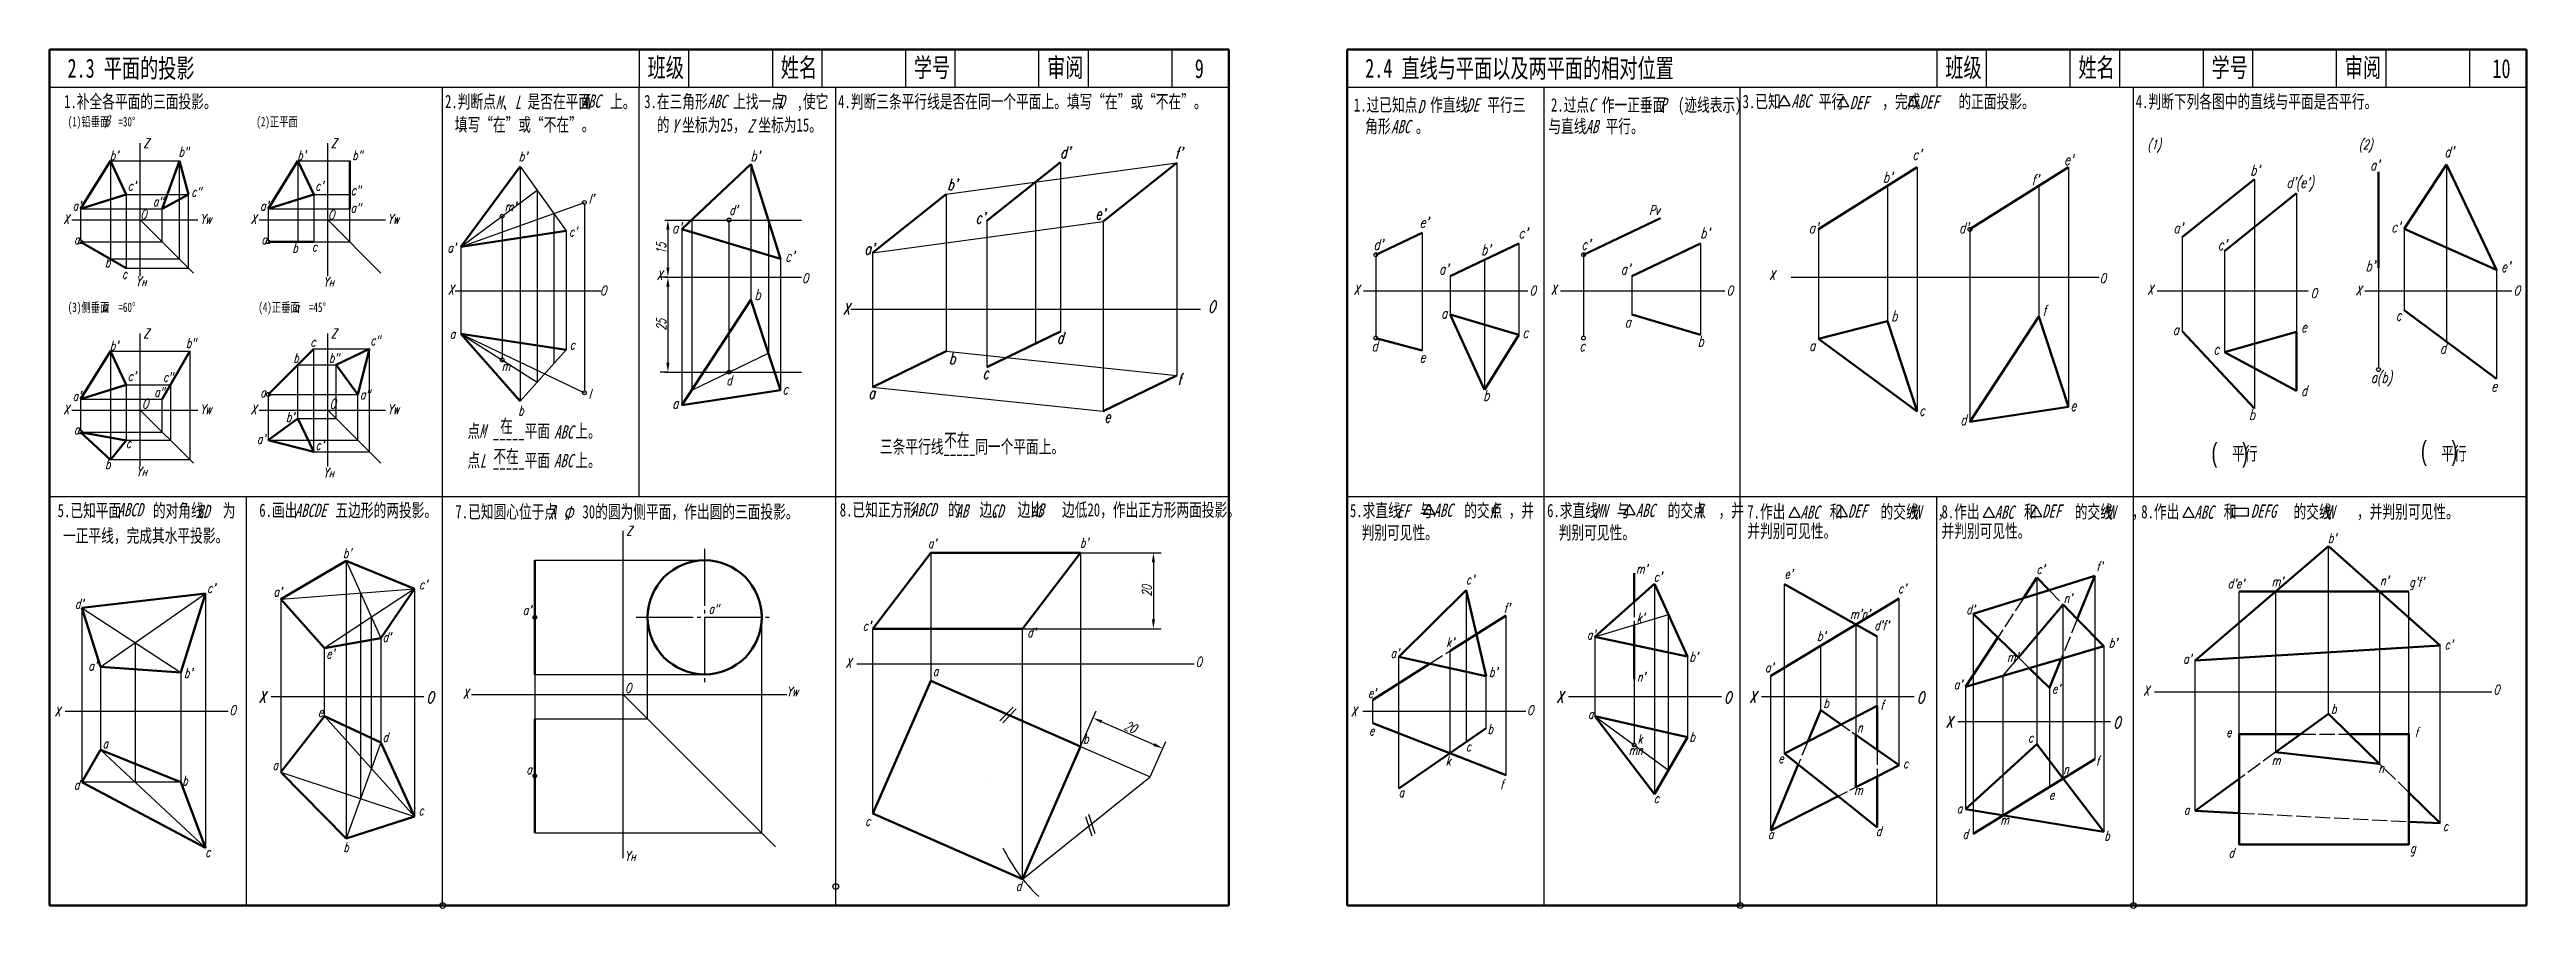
# Model space of a CAD drawing. Header units: millimetres. Extents: x -1022 to 1047, y 2161 to 2730.
# Drawn here: x 40 to 691, y 2504 to 2730 of the extents above; entities that cross this region are included whole.
import ezdxf

# ---------------------------------------------------------------- set-up
doc = ezdxf.new("R2010")
doc.units = ezdxf.units.MM
doc.header["$PDMODE"] = 33
doc.header["$PDSIZE"] = 1.5
doc.linetypes.add('myCENTER', pattern=[18, 15, -1, 1, -1])
doc.linetypes.add('myHIDDEN', pattern=[5, 4, -1])
doc.layers.get('Defpoints').update_dxf_attribs({"lineweight": 20})
for name, color, linetype, lineweight in [('标注', 7, 'Continuous', 25), ('标题文字', 7, 'Continuous', 25), ('答案中心线', 1, 'myCENTER', 25), ('答案作图线1', 5, 'Continuous', 25), ('答案作图线2', 6, 'Continuous', 25), ('答案尺寸', 1, 'Continuous', 25), ('答案文字', 1, 'Continuous', 25), ('答案标注', 1, 'Continuous', 25), ('答案粗实线', 1, 'Continuous', 50), ('答案细实线', 1, 'Continuous', 25), ('答案虚线', 1, 'myHIDDEN', 25), ('粗实线', 7, 'Continuous', 50), ('细实线', 7, 'Continuous', 25)]:
    doc.layers.add(name, color=color, linetype=linetype, lineweight=lineweight)
doc.styles.add('style1', font='txt.shx', dxfattribs={"width": 0.7, "oblique": 15})
doc.styles.add('SZ', font='txt.shx', dxfattribs={"width": 0.7, "oblique": 15})
doc.styles.add('图中汉字1-5号', font='', dxfattribs={"width": 0.7, "height": 5})
doc.styles.add('字母标注-2.5号', font='txt.shx', dxfattribs={"width": 0.7, "oblique": 15, "height": 2.5})
doc.styles.add('尺寸文字1-2.5号', font='txt.shx', dxfattribs={"width": 0.7, "oblique": 15, "height": 2.5})
doc.styles.add('标题字母', font='SIMFANG.TTF', dxfattribs={"width": 0.7, "oblique": 15, "height": 3.5})
doc.styles.add('标题汉字1-5号', font='SimSun.ttf', dxfattribs={"width": 0.7, "height": 5})
doc.styles.add('标题汉字2-3.5号', font='SimSun.ttf', dxfattribs={"width": 0.7, "height": 3.5})
doc.styles.get('图中汉字1-5号').set_extended_font_data('FZFangSong-Z02')
doc.dimstyles.new('尺寸25', dxfattribs={"dimtxt": 2.5, "dimasz": 2.5, "dimexe": 2, "dimexo": 0, "dimgap": 0.5, "dimtad": 1, "dimdec": 0, "dimdsep": 46, "dimtxsty": '尺寸文字1-2.5号', "dimcen": 0, "dimadec": 0, "dimazin": 0, "dimtfac": 1, "dimtdec": 0, "dimtmove": 0, "dimatfit": 3, "dimfxl": 0, "dimarcsym": 0})

msp = doc.modelspace()

# ---------------------------------------------------------------- texts
at = {"layer": '标注', "oblique": 15, "width": 0.7}
for s, height, style, p in [("b'", 2.5, '字母标注-2.5号', (55.56, 2700.6)), ('Z', 2.5, '字母标注-2.5号', (64.4, 2703.79)), ("b'", 2.5, '字母标注-2.5号', (104.86, 2700.6)), ('Z', 2.5, '字母标注-2.5号', (113.7, 2703.79)), ("b'", 2.5, '字母标注-2.5号', (163.08, 2700.3)), ("b'", 2.8, 'SZ', (223.98, 2700.3)), ("d'", 3, '字母标注-2.5号', (305.37, 2701.14)), ("f'", 3, '字母标注-2.5号', (335.53, 2700.97)), ("c'", 2.8, 'SZ', (529.42, 2700.69)), ('(1)', 2.5, '字母标注-2.5号', (591.2, 2703.45)), ('(2)', 2.5, '字母标注-2.5号', (646.79, 2703.45)), ("d'", 2.8, 'SZ', (669.26, 2701.41)), ("b'", 3, '字母标注-2.5号', (275.71, 2692.72)), ("b'", 2.8, 'SZ', (521.7, 2694.7)), ("b'", 2.8, 'SZ', (618.24, 2696.56)), ("d'(e')", 2.8, 'SZ', (627.77, 2693.3)), ("a'", 2.8, 'SZ', (649.72, 2697.92)), ("a'", 2.5, '字母标注-2.5号', (45.77, 2687.37)), ("c'", 2.5, '字母标注-2.5号', (60.28, 2692.59)), ("a'", 2.5, '字母标注-2.5号', (95.07, 2687.37)), ("c'", 2.5, '字母标注-2.5号', (109.57, 2692.59)), ("m'", 2.5, '字母标注-2.5号', (159.36, 2687.15)), ("l'", 2.5, '字母标注-2.5号', (181.45, 2689.19)), ('X', 2.5, '字母标注-2.5号', (43.34, 2683.83)), ('O', 2.5, '字母标注-2.5号', (63.58, 2685.1)), ('Yw', 2.5, '字母标注-2.5号', (79.31, 2683.88)), ('X', 2.5, '字母标注-2.5号', (92.63, 2683.83)), ('O', 2.5, '字母标注-2.5号', (112.96, 2685.02)), ('Yw', 2.5, '字母标注-2.5号', (128.61, 2683.88)), ("c'", 2.5, '字母标注-2.5号', (176.27, 2680.56)), ("a'", 2.8, 'SZ', (203.4, 2681.38)), ("d'", 2.5, '字母标注-2.5号', (218.41, 2686.22)), ("c'", 3, '字母标注-2.5号', (283.13, 2683.96)), ("e'", 3, '字母标注-2.5号', (314.63, 2684.97)), ("e'", 2.8, 'SZ', (399.87, 2682.86)), ("c'", 2.8, 'SZ', (425.89, 2680.05)), ('Pv', 2.5, '字母标注-2.5号', (460.19, 2686.2)), ("b'", 2.8, 'SZ', (473.66, 2680.05)), ("a'", 2.8, 'SZ', (502.21, 2681.38)), ("d'", 2.8, 'SZ', (541.72, 2681.38)), ("a'", 2.8, 'SZ', (598.05, 2681.38)), ("c'", 2.8, 'SZ', (655.3, 2681.64)), ('a', 2.5, '字母标注-2.5号', (46.13, 2678.55)), ('a', 2.5, '字母标注-2.5号', (95.43, 2678.55)), ("a'", 2.5, '字母标注-2.5号', (144.32, 2676.36)), ("c'", 2.8, 'SZ', (233.14, 2673.93)), ("a'", 3, '字母标注-2.5号', (253.89, 2675.81)), ("d'", 2.8, 'SZ', (387.78, 2677.06)), ("b'", 2.8, 'SZ', (416.05, 2675.66)), ("c'", 2.8, 'SZ', (442.4, 2677.06)), ("c'", 2.8, 'SZ', (609.68, 2676.96)), ('Y', 2.5, '字母标注-2.5号', (62.38, 2667.51)), ('Y', 2.5, '字母标注-2.5号', (111.68, 2667.37)), ('X', 2.5, '字母标注-2.5号', (199.33, 2669.12)), ('O', 2.5, '字母标注-2.5号', (237.52, 2668.31)), ("a'", 2.8, 'SZ', (404.99, 2670.56)), ("a'", 2.8, 'SZ', (452.76, 2670.56)), ('X', 2.5, '字母标注-2.5号', (491.79, 2669.12)), ('O', 2.5, '字母标注-2.5号', (578.64, 2668.31)), ("b'", 2.8, 'SZ', (648.55, 2671.4)), ("e'", 2.8, 'SZ', (684.15, 2671.17)), ('H', 1.5, 'style1', (63.94, 2667.59)), ('H', 1.5, 'style1', (113.23, 2667.45)), ('X', 2.5, '字母标注-2.5号', (144.46, 2665.3)), ('O', 2.5, '字母标注-2.5号', (184.47, 2665.1)), ('b', 2.8, 'SZ', (225.05, 2663.87)), ('O', 3, '字母标注-2.5号', (344.26, 2660.58)), ('X', 2.5, '字母标注-2.5号', (382.57, 2665.3)), ('O', 2.5, '字母标注-2.5号', (428.8, 2665.1)), ('X', 2.5, '字母标注-2.5号', (434.39, 2665.3)), ('O', 2.5, '字母标注-2.5号', (480.61, 2665.1)), ('X', 2.5, '字母标注-2.5号', (591.2, 2665.3)), ('O', 2.5, '字母标注-2.5号', (634.16, 2664.4)), ('X', 2.5, '字母标注-2.5号', (645.93, 2665.07)), ('O', 2.5, '字母标注-2.5号', (687.5, 2665.1)), ('X', 3, '字母标注-2.5号', (248.23, 2660.02)), ('a', 2.8, 'SZ', (405.51, 2658.97)), ('a', 2.8, 'SZ', (453.81, 2656.69)), ('b', 2.8, 'SZ', (523.85, 2658.25)), ('f', 2.8, 'SZ', (563.63, 2659.71)), ('e', 2.8, 'SZ', (631.57, 2655.35)), ('c', 2.8, 'SZ', (656.46, 2658.38)), ("b'", 2.5, '字母标注-2.5号', (55.56, 2650.59)), ('Z', 2.5, '字母标注-2.5号', (64.4, 2653.78)), ('Z', 2.5, '字母标注-2.5号', (113.7, 2653.78)), ('a', 2.5, '字母标注-2.5号', (144.95, 2653.7)), ('c', 2.5, '字母标注-2.5号', (176.49, 2650.86)), ('d', 3, '字母标注-2.5号', (304.52, 2652.42)), ('d', 2.8, 'SZ', (387.25, 2650.37)), ('c', 2.8, 'SZ', (426.94, 2653.88)), ('c', 2.8, 'SZ', (441.87, 2650.37)), ('b', 2.8, 'SZ', (472.96, 2651.6)), ('a', 2.8, 'SZ', (502.24, 2650.47)), ('a', 2.8, 'SZ', (597.84, 2654.65)), ('c', 2.8, 'SZ', (608.54, 2649.54)), ('d', 2.8, 'SZ', (668.09, 2649.77)), ("c'", 2.5, '字母标注-2.5号', (60.28, 2642.57)), ('m', 2.5, '字母标注-2.5号', (158.56, 2645.21)), ('d', 2.5, '字母标注-2.5号', (217.66, 2641.46)), ('b', 3, '字母标注-2.5号', (276.13, 2646.95)), ('c', 3, '字母标注-2.5号', (284.98, 2643.15)), ('f', 3, '字母标注-2.5号', (336.2, 2641.41)), ('e', 2.8, 'SZ', (399.87, 2647.42)), ('a(b)', 2.8, 'SZ', (649.95, 2642.09)), ("a'", 2.5, '字母标注-2.5号', (45.77, 2637.36)), ('O', 2.5, '字母标注-2.5号', (64.06, 2635.32)), ('a', 2.5, '字母标注-2.5号', (95.12, 2638.29)), ('O', 2.5, '字母标注-2.5号', (113.36, 2635.32)), ('l', 2.5, '字母标注-2.5号', (181.45, 2637.93)), ('a', 2.8, 'SZ', (203.43, 2635.29)), ('c', 2.8, 'SZ', (232.36, 2639.01)), ('a', 3, '字母标注-2.5号', (254.97, 2637.87)), ('b', 2.8, 'SZ', (416.58, 2637.37)), ('d', 2.8, 'SZ', (631.57, 2638.61)), ('e', 2.8, 'SZ', (681.59, 2639.77)), ('X', 2.5, '字母标注-2.5号', (43.34, 2633.82)), ('Yw', 2.5, '字母标注-2.5号', (79.31, 2633.87)), ('X', 2.5, '字母标注-2.5号', (92.63, 2633.82)), ("b'", 2.5, '字母标注-2.5号', (101.85, 2631.81)), ('Yw', 2.5, '字母标注-2.5号', (128.61, 2633.87)), ('b', 2.5, '字母标注-2.5号', (162.95, 2633.52)), ('e', 3, '字母标注-2.5号', (316.99, 2631.64)), ('c', 2.8, 'SZ', (531.16, 2633.4)), ('d', 2.8, 'SZ', (542.01, 2630.93)), ('e', 2.8, 'SZ', (570.94, 2634.64)), ('b', 2.8, 'SZ', (617.85, 2632.33)), ('a', 2.5, '字母标注-2.5号', (46.13, 2628.54)), ("a'", 2.5, '字母标注-2.5号', (94.24, 2626.05)), ("c'", 2.5, '字母标注-2.5号', (109.68, 2624.42)), ('Y', 2.5, '字母标注-2.5号', (62.52, 2617.5)), ('H', 1.5, 'style1', (64.07, 2617.58)), ('Y', 2.5, '字母标注-2.5号', (111.68, 2617.22)), ('H', 1.5, 'style1', (113.23, 2617.3)), ("b'", 2.5, 'SZ', (116.86, 2596.06)), ('Z', 2.5, '字母标注-2.5号', (191.36, 2601.93)), ("a'", 2.5, '字母标注-2.5号', (270.61, 2598.62)), ("b'", 2.5, '字母标注-2.5号', (310.6, 2598.8)), ("b'", 2.5, 'SZ', (638.64, 2600)), ("c'", 2.5, 'SZ', (412.07, 2589.11)), ("m'", 2.5, 'SZ', (456.75, 2591.93)), ("c'", 2.5, 'SZ', (461.44, 2589.88)), ("e'", 2.5, 'SZ', (495.8, 2590.6)), ("c'", 2.5, 'SZ', (562.03, 2591.83)), ("f'", 2.5, 'SZ', (577.75, 2592.59)), ("d'", 2.5, 'SZ', (46.43, 2582.75)), ("c'", 2.5, 'SZ', (81.15, 2586.86)), ("a'", 2.5, 'SZ', (98.6, 2585.93)), ("c'", 2.5, 'SZ', (136.88, 2587.84)), ("c'", 2.5, 'SZ', (525.65, 2586.8)), ("d'e'", 2.5, 'SZ', (612.31, 2588.06)), ("g'f'", 2.5, 'SZ', (660.04, 2588.48)), ("a'", 2.5, '字母标注-2.5号', (164.14, 2581.08)), ('a"', 2.5, '字母标注-2.5号', (212.98, 2581.42)), ("f'", 2.5, 'SZ', (421.96, 2581.62)), ("d'f'", 2.5, 'SZ', (519.38, 2577.08)), ("d'", 2.5, 'SZ', (543.61, 2581.25)), ("d'", 2.5, 'SZ', (127.28, 2573.97)), ("a'", 2.5, 'SZ', (392.27, 2569.77)), ("a'", 2.5, 'SZ', (443.87, 2574.64)), ("b'", 2.5, 'SZ', (504.38, 2574.27)), ("b'", 2.5, 'SZ', (581.05, 2572.47)), ("c'", 2.5, 'SZ', (669.3, 2572.02)), ("a'", 2.5, 'SZ', (49.94, 2566.49)), ("b'", 2.5, 'SZ', (75.07, 2564.57)), ('X', 2.5, '字母标注-2.5号', (249.03, 2567.21)), ('a', 2.5, '字母标注-2.5号', (271.96, 2565.02)), ('O', 2.5, '字母标注-2.5号', (341, 2567.51)), ("b'", 2.5, 'SZ', (418.13, 2564.83)), ("n'", 2.5, 'SZ', (456.99, 2563.52)), ("b'", 2.5, 'SZ', (470.83, 2568.82)), ("a'", 2.5, 'SZ', (490.69, 2566.03)), ("a'", 2.5, 'SZ', (600.58, 2568.31)), ('X', 3, '字母标注-2.5号', (94.69, 2557.99)), ('O', 3, '字母标注-2.5号', (138.76, 2557.87)), ('X', 2.5, '字母标注-2.5号', (148.38, 2559.1)), ('O', 2.5, '字母标注-2.5号', (191.02, 2560.6)), ('Yw', 2.5, '字母标注-2.5号', (233.52, 2559.7)), ("e'", 2.5, 'SZ', (386.28, 2559.28)), ('X', 3, '字母标注-2.5号', (435.8, 2557.99)), ('O', 3, '字母标注-2.5号', (479.88, 2557.87)), ('X', 3, '字母标注-2.5号', (486.51, 2557.99)), ('b', 2.5, 'SZ', (506.03, 2556.63)), ('O', 3, '字母标注-2.5号', (530.58, 2557.87)), ("a'", 2.5, 'SZ', (540.3, 2561.55)), ("e'", 2.5, 'SZ', (566.13, 2560.42)), ('X', 2.5, '字母标注-2.5号', (590.14, 2559.88)), ('O', 2.5, '字母标注-2.5号', (682.11, 2560.18)), ('X', 2.5, '字母标注-2.5号', (41.03, 2554.43)), ('O', 2.5, '字母标注-2.5号', (87.04, 2554.79)), ('e', 2.5, 'SZ', (110.29, 2554.27)), ('X', 2.5, '字母标注-2.5号', (381.84, 2554.43)), ('O', 2.5, '字母标注-2.5号', (428.15, 2554.79)), ('a', 2.5, 'SZ', (444.11, 2553.79)), ('f', 2.5, 'SZ', (521.03, 2556.14)), ('X', 3, '字母标注-2.5号', (538.14, 2551.43)), ('O', 3, '字母标注-2.5号', (582.21, 2551.31)), ('b', 2.5, 'SZ', (639.47, 2555.14)), ('a', 2.5, 'SZ', (53.69, 2546)), ('d', 2.5, 'SZ', (127.29, 2547.69)), ('b', 2.5, '字母标注-2.5号', (311.44, 2547.26)), ('e', 2.5, 'SZ', (386.58, 2549.39)), ('c', 2.5, 'SZ', (412.06, 2545.22)), ('b', 2.5, 'SZ', (417.76, 2549.84)), ('mn', 2.5, 'SZ', (454.82, 2544.26)), ('b', 2.5, 'SZ', (470.83, 2547.77)), ('c', 2.5, 'SZ', (559.77, 2547.57)), ('e', 2.5, 'SZ', (611.9, 2548.97)), ('f', 2.5, 'SZ', (661.48, 2548.97)), ('a', 2.5, 'SZ', (98.36, 2540.34)), ('a', 2.5, '字母标注-2.5号', (165.07, 2539.22)), ('e', 2.5, 'SZ', (494.15, 2542.13)), ('c', 2.5, 'SZ', (526.97, 2540.81)), ('f', 2.5, 'SZ', (577.66, 2541.49)), ('b', 2.5, 'SZ', (74.6, 2536.27)), ('a', 2.5, 'SZ', (394.37, 2533.2)), ('f', 2.5, 'SZ', (421.06, 2535.3)), ('c', 2.5, 'SZ', (461.44, 2531.63)), ('e', 2.5, 'SZ', (565.34, 2532.51)), ('c', 2.5, 'SZ', (136.73, 2528.4)), ('a', 2.5, 'SZ', (541.09, 2528.93)), ('a', 2.5, 'SZ', (600.79, 2528.6)), ('a', 2.5, 'SZ', (491.47, 2522.19)), ('d', 2.5, 'SZ', (519.85, 2522.97)), ('d', 2.5, 'SZ', (542.61, 2522.24)), ('b', 2.5, 'SZ', (579.88, 2521.81)), ('g', 2.5, 'SZ', (660.25, 2518.52)), ('c', 2.5, 'SZ', (668.89, 2524.28)), ('Y', 2.5, '字母标注-2.5号', (190.95, 2516.45)), ('H', 1.5, 'style1', (192.51, 2516.53)), ('d', 2.5, 'SZ', (612.52, 2517.28))]:
    msp.add_text(s, height=height, dxfattribs=dict(at, style=style)).set_placement(p)
at = {"layer": '标题文字', "width": 0.7}
for s, height, style, p in [('班级', 5, '标题汉字1-5号', (196.95, 2722.43)), ('姓名', 5, '标题汉字1-5号', (231.95, 2722.43)), ('学号', 5, '标题汉字1-5号', (266.95, 2722.43)), ('审阅', 5, '标题汉字1-5号', (301.95, 2722.43)), ('班级', 5, '标题汉字1-5号', (538.06, 2722.43)), ('姓名', 5, '标题汉字1-5号', (573.06, 2722.43)), ('学号', 5, '标题汉字1-5号', (608.06, 2722.43)), ('审阅', 5, '标题汉字1-5号', (643.06, 2722.43)), ('2.3 平面的投影', 5, '标题汉字1-5号', (44.46, 2722.26)), ('9', 5, '标题汉字1-5号', (340.78, 2722.16)), ('2.4 直线与平面以及两平面的相对位置', 5, '标题汉字1-5号', (385.57, 2722.26)), ('10', 5, '标题汉字1-5号', (681.89, 2722.16)), ('1.补全各平面的三面投影。', 3.5, '标题汉字2-3.5号', (43.56, 2714.26)), ('2.判断点     是否在平面   上。', 3.5, '标题汉字2-3.5号', (143.68, 2714.26)), ('3.在三角形    上找一点  ,使它', 3.5, '标题汉字2-3.5号', (196.05, 2714.26)), ('4.判断三条平行线是否在同一个平面上。填写“在”或“不在”。', 3.5, '标题汉字2-3.5号', (247.02, 2714.26)), ('1.过已知点  作直线   平行三', 3.5, '标题汉字2-3.5号', (382.6, 2713.37)), ('2.过点  作一正垂面  (迹线表示)', 3.5, '标题汉字2-3.5号', (434.41, 2713.37)), ('3.已知      平行      ，完成      的正面投影。', 3.5, '标题汉字2-3.5号', (484.79, 2714.26)), ('4.判断下列各图中的直线与平面是否平行。', 3.5, '标题汉字2-3.5号', (588.13, 2714.26)), ('(1)铅垂面  =30°', 2.5, '标题汉字2-3.5号', (44.52, 2709.46)), ('(2)正平面', 2.5, '标题汉字2-3.5号', (94.08, 2709.46)), ('填写“在”或“不在”。', 3.5, '标题汉字2-3.5号', (146.26, 2708.2)), ('的  坐标为25，  坐标为15。', 3.5, '标题汉字2-3.5号', (199.35, 2708.11)), ('角形    。', 3.5, '标题汉字2-3.5号', (385.56, 2707.74)), ('与直线   平行。', 3.5, '标题汉字2-3.5号', (433.73, 2707.74)), ('(3)侧垂面  =60°', 2.5, '标题汉字2-3.5号', (44.52, 2660.67)), ('(4)正垂面  =45°', 2.5, '标题汉字2-3.5号', (94.6, 2660.67)), ('点  _____平面    上。', 3.5, '标题汉字2-3.5号', (149.59, 2627.66)), ('三条平行线_____同一个平面上。', 3.5, '标题汉字2-3.5号', (258.02, 2623.54)), ('点  _____平面    上。', 3.5, '标题汉字2-3.5号', (149.59, 2619.93)), ('8.已知正方形     的   边，  边比   边低20，作出正方形两面投影。', 3.5, '标题汉字2-3.5号', (247.46, 2606.94)), ('5.已知平面     的对角线   为', 3.5, '标题汉字2-3.5号', (41.86, 2606.76)), ('6.画出      五边形的两投影。', 3.5, '标题汉字2-3.5号', (94.86, 2606.83)), ('7.已知圆心位于点 ， 30的圆为侧平面，作出圆的三面投影。', 3.5, '标题汉字2-3.5号', (146.42, 2606.44)), ('5.求直线   与     的交点 ，并', 3.5, '标题汉字2-3.5号', (381.57, 2606.76)), ('判别可见性。', 3.5, '标题汉字2-3.5号', (384.63, 2600.97)), ('6.求直线   与      的交点  ，并', 3.5, '标题汉字2-3.5号', (433.39, 2606.76)), ('判别可见性。', 3.5, '标题汉字2-3.5号', (436.45, 2600.97)), ('并判别可见性。', 3.5, '标题汉字2-3.5号', (486.01, 2601.37)), ('7.作出       和      的交线   ，', 3.5, '标题汉字2-3.5号', (486.01, 2606.44)), ('8.作出       和      的交线   ，', 3.5, '标题汉字2-3.5号', (537.07, 2606.44)), ('并判别可见性。', 3.5, '标题汉字2-3.5号', (537.07, 2601.37)), ('8.作出       和         的交线    ，并判别可见性。', 3.5, '标题汉字2-3.5号', (589.57, 2606.44)), ('一正平线，完成其水平投影。', 3.5, '标题汉字2-3.5号', (43.28, 2600.13))]:
    msp.add_text(s, height=height, dxfattribs=dict(at, style=style)).set_placement(p)
at = {"layer": '答案文字', "style": '标题汉字2-3.5号', "width": 0.7}
for s, p in [('在', (158.16, 2628.97)), ('不在', (156.39, 2620.97)), ('不在', (274.9, 2625.26)), ('平行', (613.45, 2621.75)), ('平行', (668.43, 2621.75))]:
    msp.add_text(s, height=3.5, dxfattribs=at).set_placement(p)
at = {"layer": '答案标注', "oblique": 15, "width": 0.7}
for s, height, style, p in [('b"', 2.5, '字母标注-2.5号', (73.64, 2701.56)), ('b"', 2.5, '字母标注-2.5号', (119.3, 2700.64)), ("e'", 2.8, 'SZ', (569.31, 2699.31)), ("f'", 2.8, 'SZ', (560.78, 2694.05)), ('a"', 2.5, '字母标注-2.5号', (66.92, 2688.46)), ('c"', 2.5, '字母标注-2.5号', (76.99, 2691.01)), ('a"', 2.5, '字母标注-2.5号', (118.88, 2686.81)), ('c"', 2.5, '字母标注-2.5号', (118.92, 2691.43)), ('b', 2.5, '字母标注-2.5号', (103.56, 2676.31)), ('c', 2.5, '字母标注-2.5号', (108.68, 2676.6)), ('b', 2.5, '字母标注-2.5号', (54.29, 2672.48)), ('c', 2.5, '字母标注-2.5号', (58.76, 2669.44)), ('b"', 2.5, '字母标注-2.5号', (75.57, 2651.3)), ('c', 2.5, '字母标注-2.5号', (108.3, 2651.59)), ('c"', 2.5, '字母标注-2.5号', (124.04, 2651.97)), ('c"', 2.5, '字母标注-2.5号', (69.55, 2642.35)), ('b', 2.5, '字母标注-2.5号', (103.82, 2647.37)), ('b"', 2.5, '字母标注-2.5号', (113.16, 2647.37)), ('a"', 2.5, '字母标注-2.5号', (67.25, 2638.38)), ('a"', 2.5, '字母标注-2.5号', (121.35, 2637.78)), ('c', 2.5, '字母标注-2.5号', (59.82, 2624.96)), ('b', 2.5, '字母标注-2.5号', (54.32, 2619.46)), ("n'", 2.5, 'SZ', (569.21, 2584.26)), ("m'", 2.5, 'SZ', (623.87, 2588.64)), ("n'", 2.5, 'SZ', (652.37, 2588.86)), ("c'", 2.5, '字母标注-2.5号', (253.5, 2576.93)), ("k'", 2.5, 'SZ', (456.95, 2579.09)), ("m'n'", 2.5, 'SZ', (513.05, 2580.07)), ("e'", 2.5, 'SZ', (112.47, 2569.62)), ("d'", 2.5, '字母标注-2.5号', (296.75, 2575.19)), ("k'", 2.5, 'SZ', (406.89, 2572.65)), ("m'", 2.5, 'SZ', (554.25, 2568.73)), ('k', 2.5, 'SZ', (457.18, 2547.24)), ('n', 2.5, 'SZ', (514.9, 2550.22)), ('k', 2.5, 'SZ', (406.77, 2541.49)), ('n', 2.5, 'SZ', (569.1, 2539.3)), ('m', 2.5, 'SZ', (623.87, 2541.63)), ('n', 2.5, 'SZ', (651.93, 2539.52)), ('d', 2.5, 'SZ', (46.13, 2535.17)), ('m', 2.5, 'SZ', (514.09, 2533.78)), ('c', 2.5, '字母标注-2.5号', (254.13, 2525.64)), ('m', 2.5, 'SZ', (552.53, 2525.96)), ('b', 2.5, 'SZ', (116.96, 2518.77)), ('c', 2.5, 'SZ', (80.66, 2517.49)), ('d', 2.5, '字母标注-2.5号', (293.74, 2508.54))]:
    msp.add_text(s, height=height, dxfattribs=dict(at, style=style)).set_placement(p)
at = {"layer": '粗实线', "style": '图中汉字1-5号', "width": 0.7}
for p in [(608.04, 2621.25), (663.09, 2621.75)]:
    msp.add_text('(     )', height=5, dxfattribs=at).set_placement(p)
at = {"layer": '细实线', "style": '标题字母', "oblique": 15, "width": 0.7}
for s, height, p in [('M、L', 3.5, (156.99, 2714)), ('ABC', 3.5, (179.57, 2714.35)), ('ABC', 3.5, (212.67, 2714.29)), ('D', 3.5, (231.32, 2714.25)), ('D', 3.5, (399.34, 2712.92)), ('DE', 3.5, (412.15, 2713.34)), ('C', 3.5, (444.29, 2713.34)), ('P', 3.5, (463.06, 2713.48)), ('ABC', 3.5, (497.61, 2714.38)), ('DEF', 3.5, (512.94, 2713.99)), ('DEF', 3.5, (531.36, 2714.16)), ('β', 2.5, (54.15, 2709.67)), ('Y', 3.5, (203.24, 2707.85)), ('Z', 3.5, (223.19, 2707.82)), ('ABC', 3.5, (392.38, 2707.67)), ('AB', 3.5, (443.48, 2707.67)), ('α', 2.5, (53.58, 2660.95)), ('α', 2.5, (103.87, 2660.71)), ('M', 3.5, (152.68, 2627.63)), ('ABC', 3.5, (172.36, 2627.38)), ('L', 3.5, (152.8, 2619.78)), ('ABC', 3.5, (172.32, 2619.86)), ('ABCD', 3.5, (57.6, 2606.96)), ('BD', 3.5, (78.43, 2606.51)), ('ABCDE', 3.5, (104.17, 2606.79)), ('A', 3.5, (171.18, 2606.4)), ('Φ', 3.5, (174.7, 2606.1)), ('ABCD', 3.5, (266.19, 2606.97)), ('AB', 3.5, (277.84, 2606.65)), ('CD', 3.5, (287.14, 2606.59)), ('AB', 3.5, (297.73, 2606.9)), ('EF', 3.5, (393.9, 2606.64)), ('ABC', 3.5, (403.51, 2606.83)), ('K', 3.5, (418.35, 2606.54)), ('MN', 3.5, (445.88, 2606.7)), ('ABC', 3.5, (456.68, 2606.78)), ('K', 3.5, (472.59, 2606.58)), ('ABC', 3.5, (499.96, 2606.32)), ('DEF', 3.5, (512.44, 2606.6)), ('MN', 3.5, (528.34, 2606.39)), ('ABC', 3.5, (551.02, 2606.32)), ('DEF', 3.5, (563.5, 2606.6)), ('MN', 3.5, (579.4, 2606.39)), ('ABC', 3.5, (603.51, 2606.32)), ('DEFG  ', 3.5, (618.36, 2606.6)), ('MN', 3.5, (636.97, 2606.39))]:
    msp.add_text(s, height=height, dxfattribs=at).set_placement(p)

# ---------------------------------------------------------------- blocks, each defined once
blk = doc.blocks.new('*D3')
at = {"layer": 'Defpoints', "color": 0}
for p in [(201.5, 2684.86), (201.5, 2669.86), (202.28, 2669.86)]:
    blk.add_point(p, dxfattribs=at)
at = {"layer": '答案尺寸', "color": 0, "lineweight": -2}
for p, q in [((201.5, 2684.86), (204.28, 2684.86)), ((202.28, 2682.36), (202.28, 2672.36)), ((201.5, 2669.86), (204.28, 2669.86))]:
    blk.add_line(p, q, dxfattribs=at)
at = {"layer": '答案尺寸', "color": 0}
for points in [[(201.86, 2682.36), (202.69, 2682.36), (202.28, 2684.86)], [(201.86, 2672.36), (202.69, 2672.36), (202.28, 2669.86)]]:
    blk.add_solid(points, dxfattribs=at)
at = {"layer": '答案尺寸', "color": 0, "insert": (200.53, 2677.36), "char_height": 2.5, "attachment_point": 5, "rotation": 90, "style": '尺寸文字1-2.5号'}
blk.add_mtext('15', dxfattribs=at)
blk = doc.blocks.new('*D4')
at = {"layer": 'Defpoints', "color": 0}
for p in [(202.28, 2669.86), (202.28, 2644.86), (202.28, 2644.86)]:
    blk.add_point(p, dxfattribs=at)
at = {"layer": '答案尺寸', "color": 0, "lineweight": -2}
for p, q in [((202.28, 2669.86), (200.28, 2669.86)), ((202.28, 2667.36), (202.28, 2647.36)), ((202.28, 2644.86), (200.28, 2644.86))]:
    blk.add_line(p, q, dxfattribs=at)
at = {"layer": '答案尺寸', "color": 0}
for points in [[(201.86, 2667.36), (202.69, 2667.36), (202.28, 2669.86)], [(201.86, 2647.36), (202.69, 2647.36), (202.28, 2644.86)]]:
    blk.add_solid(points, dxfattribs=at)
at = {"layer": '答案尺寸', "color": 0, "insert": (200.53, 2657.36), "char_height": 2.5, "attachment_point": 5, "rotation": 90, "style": '尺寸文字1-2.5号'}
blk.add_mtext('25', dxfattribs=at)
blk = doc.blocks.new('*D5')
at = {"layer": 'Defpoints', "color": 0}
for p in [(310.74, 2597.4), (295.52, 2577.4), (329.91, 2577.4)]:
    blk.add_point(p, dxfattribs=at)
at = {"layer": '答案尺寸', "color": 0, "lineweight": -2}
for p, q in [((310.74, 2597.4), (331.91, 2597.4)), ((329.91, 2594.9), (329.91, 2579.9)), ((295.52, 2577.4), (331.91, 2577.4))]:
    blk.add_line(p, q, dxfattribs=at)
at = {"layer": '答案尺寸', "color": 0}
for points in [[(329.49, 2594.9), (330.32, 2594.9), (329.91, 2597.4)], [(329.49, 2579.9), (330.32, 2579.9), (329.91, 2577.4)]]:
    blk.add_solid(points, dxfattribs=at)
at = {"layer": '答案尺寸', "color": 0, "insert": (328.16, 2587.4), "char_height": 2.5, "attachment_point": 5, "rotation": 90, "style": '尺寸文字1-2.5号'}
blk.add_mtext('20', dxfattribs=at)
blk = doc.blocks.new('*D6')
at = {"layer": 'Defpoints', "color": 0}
for p in [(310.74, 2546.51), (332.34, 2545.99), (329.07, 2538.5)]:
    blk.add_point(p, dxfattribs=at)
at = {"layer": '答案尺寸', "color": 0, "lineweight": -2}
for p, q in [((310.74, 2546.51), (314.82, 2555.83)), ((316.31, 2552.99), (330.05, 2546.99)), ((329.07, 2538.5), (333.14, 2547.82))]:
    blk.add_line(p, q, dxfattribs=at)
at = {"layer": '答案尺寸', "color": 0}
for points in [[(316.47, 2553.38), (316.14, 2552.61), (314.02, 2554)], [(330.22, 2547.37), (329.89, 2546.61), (332.34, 2545.99)]]:
    blk.add_solid(points, dxfattribs=at)
at = {"layer": '答案尺寸', "color": 0, "insert": (323.88, 2551.6), "char_height": 2.5, "attachment_point": 5, "rotation": 336.40278, "style": '尺寸文字1-2.5号'}
blk.add_mtext('20', dxfattribs=at)

# ---------------------------------------------------------------- dimensions: what is measured, and where the dimension line sits
at = {"layer": '答案尺寸'}
for base, p1, p2, picture, middle in [((202.28, 2669.86), (201.5, 2684.86), (201.5, 2669.86), '*D3', (200.53, 2677.36)), ((202.28, 2644.86), (202.28, 2669.86), (202.28, 2644.86), '*D4', (200.53, 2657.36)), ((329.91, 2577.4), (310.74, 2597.4), (295.52, 2577.4), '*D5', (328.16, 2587.4))]:
    dim = msp.add_linear_dim(base=base, p1=p1, p2=p2, angle=90, dimstyle='尺寸25', dxfattribs=at)
    dim.commit()
    dim.dimension.update_dxf_attribs({"geometry": picture, "text_midpoint": middle})
dim = msp.add_aligned_dim(p1=(310.74, 2546.51), p2=(329.07, 2538.5), distance=8.17, dimstyle='尺寸25', dxfattribs=at)
dim.commit()
dim.dimension.update_dxf_attribs({"geometry": '*D6', "text_midpoint": (323.88, 2551.6)})

# ---------------------------------------------------------------- linework, layer by layer
for p, q in [((143.06, 2504.66), (143.06, 2719.66)), ((246.39, 2504.66), (246.39, 2719.66)), ((484.17, 2504.66), (484.17, 2719.66)), ((587.51, 2504.66), (587.51, 2719.66)), ((39.73, 2612.16), (143.06, 2612.16)), ((143.06, 2612.16), (349.73, 2612.16)), ((380.84, 2612.16), (484.17, 2612.16))]:
    msp.add_line(p, q)
for p in [(246.39, 2509.66), (143.06, 2504.66), (484.17, 2504.66), (587.51, 2504.66)]:
    msp.add_point(p)
at = {"layer": '答案中心线'}
for p, q in [((211.94, 2598.43), (211.94, 2562.43)), ((193.94, 2580.43), (229.94, 2580.43))]:
    msp.add_line(p, q, dxfattribs=at)
at = {"layer": '答案作图线1'}
for p, q in [((147.82, 2677.84), (180.32, 2689.45)), ((172.27, 2686.58), (172.27, 2647.12)), ((201.5, 2684.86), (237.42, 2684.86)), ((208.56, 2684.86), (208.56, 2640.12)), ((228.69, 2684.86), (228.69, 2649.86)), ((147.82, 2654.97), (180.32, 2639.44)), ((208.56, 2640.12), (228.69, 2649.86)), ((293, 2556.86), (289.51, 2553.22)), ((293.79, 2556.38), (290.3, 2552.74)), ((312.01, 2528.05), (313.75, 2522.98)), ((312.8, 2528.68), (314.54, 2523.62))]:
    msp.add_line(p, q, dxfattribs=at)
at = {"layer": '答案作图线2'}
for p, q in [((218.35, 2644.86), (218.35, 2684.86)), ((201.5, 2644.86), (237.42, 2644.86))]:
    msp.add_line(p, q, dxfattribs=at)
at = {"layer": '答案标注'}
msp.add_line((59.87, 2672.22), (59.87, 2672.22), dxfattribs=at)
for centre in [(218.35, 2684.86), (218.35, 2644.86)]:
    msp.add_circle(centre, 0.5, dxfattribs=at)
at = {"layer": '答案粗实线'}
for p, q in [((69.33, 2687.76), (73.85, 2700.37)), ((73.85, 2700.37), (76.25, 2691.59)), ((118.63, 2687.76), (118.63, 2700.37)), ((544.55, 2682.41), (570.46, 2698.76)), ((76.25, 2691.59), (69.33, 2687.76)), ((442.98, 2675.73), (463.2, 2685.34)), ((47.9, 2679.14), (59.87, 2672.22)), ((97.19, 2679.14), (109.17, 2679.14)), ((388.36, 2675.73), (400.53, 2681.52)), ((69.33, 2637.75), (76.62, 2650.36)), ((97.24, 2639.03), (109.17, 2650.96)), ((123.82, 2650.96), (115.04, 2646.81)), ((120.73, 2639.03), (123.82, 2650.96)), ((388.36, 2653.83), (400.53, 2650.56)), ((115.04, 2646.81), (120.73, 2639.03)), ((47.9, 2629.12), (59.87, 2626.91)), ((47.9, 2629.12), (55.72, 2621.84)), ((59.87, 2626.91), (55.72, 2621.84)), ((167.3, 2595.43), (167.3, 2565.43)), ((271.37, 2597.4), (256.14, 2577.4)), ((310.74, 2597.4), (295.52, 2577.4)), ((100.57, 2585.23), (111.99, 2572.36)), ((558.65, 2585.5), (565.33, 2587.59)), ((456.3, 2578.42), (456.3, 2573.07)), ((557.31, 2569.84), (569.04, 2583.78)), ((569.04, 2583.78), (572.75, 2579.97)), ((111.99, 2572.36), (126.81, 2574.94)), ((256.14, 2577.4), (295.52, 2577.4)), ((407.87, 2571.61), (414.83, 2576.01)), ((551.86, 2575.12), (557.31, 2569.84)), ((560.15, 2567.09), (568.53, 2569.54)), ((256.14, 2528.86), (271.37, 2563.71)), ((167.3, 2553.75), (167.3, 2523.75)), ((295.52, 2511.65), (310.74, 2546.51)), ((501.91, 2547.77), (510.69, 2552.28)), ((514.58, 2549.54), (514.58, 2535.78)), ((514.58, 2549.54), (520.15, 2545.62)), ((631.43, 2549.75), (624.87, 2544.96)), ((652.2, 2541.94), (644.22, 2549.75)), ((53.15, 2545.61), (48.25, 2537.09)), ((100.57, 2539.72), (117.71, 2522.28)), ((499.41, 2541.77), (509.88, 2533.4)), ((624.87, 2544.96), (652.2, 2541.94)), ((48.25, 2537.09), (80.7, 2519.83)), ((80.7, 2519.83), (74.23, 2537.09)), ((514.58, 2535.78), (520.15, 2538.61)), ((553.31, 2528.37), (569.04, 2538.06)), ((117.71, 2522.28), (135.69, 2528.12)), ((256.14, 2528.86), (295.52, 2511.65))]:
    msp.add_line(p, q, dxfattribs=at)
for points in [[(615.31, 2529), (615.31, 2537.99)], [(659.95, 2534.35), (659.95, 2526.71)]]:
    msp.add_lwpolyline(points, dxfattribs=at)
msp.add_circle((211.94, 2580.43), 15, dxfattribs=at)
at = {"layer": '答案细实线'}
for p, q in [((55.72, 2700.37), (55.72, 2674.62)), ((55.72, 2700.37), (73.85, 2700.37)), ((73.85, 2674.62), (73.85, 2700.37)), ((105.02, 2700.37), (105.02, 2679.14)), ((105.02, 2700.37), (118.63, 2700.37)), ((163.46, 2698.9), (175.5, 2682.05)), ((275.45, 2691.69), (336.07, 2699.91)), ((59.87, 2691.59), (59.87, 2672.22)), ((59.87, 2691.59), (76.25, 2691.59)), ((76.25, 2672.22), (76.25, 2691.59)), ((109.17, 2691.59), (109.17, 2679.14)), ((109.17, 2691.59), (118.63, 2691.59)), ((147.82, 2677.84), (167.92, 2692.66)), ((167.92, 2692.66), (167.92, 2642.24)), ((298.95, 2694.87), (298.95, 2652.42)), ((47.9, 2687.76), (69.33, 2687.76)), ((69.33, 2679.14), (69.33, 2687.76)), ((97.19, 2687.76), (118.63, 2687.76)), ((118.63, 2679.14), (118.63, 2687.76)), ((256.08, 2676.26), (316.69, 2684.49)), ((47.9, 2679.14), (69.33, 2679.14)), ((109.17, 2679.14), (118.63, 2679.14)), ((400.53, 2681.52), (400.53, 2650.56)), ((55.72, 2674.62), (73.85, 2674.62)), ((59.87, 2672.22), (76.25, 2672.22)), ((55.72, 2650.36), (76.62, 2650.36)), ((55.72, 2650.36), (55.72, 2621.84)), ((76.62, 2650.36), (76.62, 2621.84)), ((109.17, 2623.94), (109.17, 2650.96)), ((109.17, 2650.96), (123.82, 2650.96)), ((123.82, 2623.94), (123.82, 2650.96)), ((147.82, 2654.97), (167.92, 2642.24)), ((163.46, 2637.22), (175.5, 2650.76)), ((275.45, 2650.36), (336.07, 2644.03)), ((105.02, 2632.72), (105.02, 2646.81)), ((105.02, 2646.81), (115.04, 2646.81)), ((115.04, 2632.72), (115.04, 2646.81)), ((47.9, 2637.75), (69.33, 2637.75)), ((59.87, 2641.58), (71.55, 2641.58)), ((59.87, 2641.58), (59.87, 2626.91)), ((69.33, 2629.12), (69.33, 2637.75)), ((71.55, 2641.58), (71.55, 2626.91)), ((97.24, 2639.03), (120.73, 2639.03)), ((120.73, 2627.03), (120.73, 2639.03)), ((256.08, 2640.91), (316.69, 2634.58)), ((105.02, 2632.72), (115.04, 2632.72)), ((47.9, 2629.12), (69.33, 2629.12)), ((71.55, 2626.91), (59.87, 2626.91)), ((97.24, 2627.03), (120.73, 2627.03)), ((76.62, 2621.84), (55.72, 2621.84)), ((109.17, 2623.94), (123.82, 2623.94)), ((117.71, 2595.28), (126.81, 2574.94)), ((117.71, 2595.28), (117.71, 2522.28)), ((167.3, 2595.43), (211.94, 2595.43)), ((53.15, 2567.4), (80.7, 2586.67)), ((80.7, 2586.67), (80.7, 2519.83)), ((100.57, 2585.23), (135.69, 2587.88)), ((135.69, 2587.88), (111.99, 2572.36)), ((121.5, 2586.81), (121.5, 2532.81)), ((624.87, 2587.2), (624.87, 2544.96)), ((652.2, 2587.2), (652.2, 2541.94)), ((48.25, 2582.95), (74.23, 2565.91)), ((48.25, 2582.95), (48.25, 2537.09)), ((124.35, 2540.71), (124.35, 2580.45)), ((196.94, 2553.75), (196.94, 2580.43)), ((226.94, 2523.75), (226.94, 2580.43)), ((445.97, 2575.26), (465.31, 2581.17)), ((465.31, 2540.27), (465.31, 2581.17)), ((514.58, 2578.55), (514.58, 2549.54)), ((569.04, 2538.06), (569.04, 2583.78)), ((62.25, 2573.77), (62.25, 2537.09)), ((111.99, 2554.42), (111.99, 2572.36)), ((256.14, 2528.86), (256.14, 2577.4)), ((295.52, 2511.65), (295.52, 2577.4)), ((167.3, 2565.43), (211.94, 2565.43)), ((407.87, 2544.69), (407.87, 2571.61)), ((553.31, 2565.1), (557.31, 2569.84)), ((553.31, 2528.37), (553.31, 2565.1)), ((135.69, 2528.12), (111.99, 2554.42)), ((167.3, 2553.75), (196.94, 2553.75)), ((445.97, 2554.42), (465.31, 2540.27)), ((126.81, 2547.57), (117.71, 2522.28)), ((310.74, 2546.51), (329.07, 2538.5)), ((53.15, 2545.61), (80.7, 2519.83)), ((100.57, 2539.72), (135.69, 2528.12)), ((74.23, 2537.09), (48.25, 2537.09)), ((295.52, 2511.65), (329.07, 2538.5)), ((167.3, 2523.75), (226.94, 2523.75))]:
    msp.add_line(p, q, dxfattribs=at)
for start, end in [(180, 180.00603), (205.66906, 226.95991)]:
    msp.add_arc((329.07, 2538.5), 42.97, start, end, dxfattribs=at)
at = {"layer": '答案虚线'}
for p, q in [((558.65, 2585.5), (551.86, 2575.12)), ((565.33, 2587.59), (569.04, 2583.78)), ((456.3, 2584.49), (456.3, 2578.42)), ((572.75, 2579.97), (568.53, 2569.54)), ((402.52, 2568.24), (407.87, 2571.61)), ((557.31, 2569.84), (560.15, 2567.09)), ((501.91, 2547.77), (499.41, 2541.77)), ((520.15, 2545.62), (520.15, 2538.61)), ((624.87, 2544.96), (615.31, 2537.99)), ((659.95, 2534.35), (652.2, 2541.94)), ((615.31, 2529), (659.95, 2526.71))]:
    msp.add_line(p, q, dxfattribs=at)
at = {"layer": '答案虚线', "ltscale": 0.7}
for p, q in [((510.69, 2552.28), (514.58, 2549.54)), ((509.88, 2533.4), (514.58, 2535.78))]:
    msp.add_line(p, q, dxfattribs=at)
at = {"layer": '答案虚线'}
msp.add_lwpolyline([(631.43, 2549.75), (644.22, 2549.75)], dxfattribs=at)
at = {"layer": '粗实线'}
for p, q in [((39.73, 2729.66), (39.73, 2504.66)), ((349.73, 2729.66), (39.73, 2729.66)), ((349.73, 2504.66), (349.73, 2729.66)), ((380.84, 2729.66), (380.84, 2504.66)), ((690.84, 2729.66), (380.84, 2729.66)), ((690.84, 2504.66), (690.84, 2729.66)), ((55.72, 2700.37), (47.9, 2687.76)), ((55.72, 2700.37), (59.87, 2691.59)), ((105.02, 2700.37), (97.19, 2687.76)), ((105.02, 2700.37), (109.17, 2691.59)), ((163.46, 2698.9), (147.82, 2677.84)), ((205.97, 2682.41), (224.08, 2699.5)), ((224.08, 2699.5), (231.88, 2674.69)), ((286.08, 2684.63), (305.46, 2700.06)), ((316.69, 2684.49), (336.07, 2699.91)), ((504.77, 2682.41), (530.69, 2698.76)), ((600.37, 2680.38), (619.31, 2695.63)), ((651.96, 2697.51), (651.96, 2672.3)), ((658.7, 2682.5), (669.86, 2699.44)), ((669.86, 2699.44), (682.95, 2671.72)), ((59.87, 2691.59), (47.9, 2687.76)), ((109.17, 2691.59), (97.19, 2687.76)), ((256.08, 2676.26), (275.45, 2691.69)), ((611.46, 2676.69), (630.4, 2691.93)), ((147.82, 2677.84), (175.5, 2682.05)), ((231.88, 2674.69), (205.97, 2682.41)), ((407.9, 2670.11), (425.95, 2678.69)), ((455.67, 2670.11), (473.72, 2678.69)), ((682.95, 2671.72), (658.7, 2682.5)), ((205.97, 2636.16), (224.08, 2663.86)), ((224.08, 2663.86), (231.88, 2640.13)), ((407.9, 2660.05), (425.95, 2654.72)), ((416.92, 2640.22), (407.9, 2660.05)), ((455.67, 2660.05), (473.72, 2654.72)), ((504.77, 2653.67), (522.89, 2658.25)), ((522.89, 2658.25), (530.69, 2634.52)), ((544.55, 2631.79), (562.66, 2659.5)), ((562.66, 2659.5), (570.46, 2635.77)), ((658.7, 2661.13), (682.95, 2643.15)), ((55.72, 2650.36), (47.9, 2637.75)), ((55.72, 2650.36), (59.87, 2641.58)), ((147.82, 2654.97), (175.5, 2650.76)), ((163.46, 2637.22), (147.82, 2654.97)), ((256.08, 2640.91), (275.45, 2650.36)), ((286.08, 2646.14), (305.46, 2655.59)), ((425.95, 2654.72), (416.92, 2640.22)), ((504.77, 2653.67), (530.69, 2634.52)), ((600.37, 2655.67), (619.31, 2635.34)), ((611.46, 2650.12), (630.4, 2655.44)), ((630.4, 2639.96), (611.46, 2650.12)), ((630.4, 2655.44), (630.4, 2639.96)), ((316.69, 2634.58), (336.07, 2644.03)), ((59.87, 2641.58), (47.9, 2637.75)), ((205.97, 2636.16), (231.88, 2640.13)), ((105.02, 2632.72), (97.24, 2627.03)), ((105.02, 2632.72), (109.17, 2623.94)), ((544.55, 2631.79), (570.46, 2635.77)), ((109.17, 2623.94), (97.24, 2627.03)), ((638.76, 2599.13), (603.78, 2569.09)), ((668.18, 2573), (638.76, 2599.13)), ((100.57, 2585.23), (117.71, 2595.28)), ((117.71, 2595.28), (135.69, 2587.88)), ((271.37, 2597.4), (310.74, 2597.4)), ((456.3, 2592.04), (456.3, 2584.49)), ((80.7, 2586.67), (48.25, 2582.95)), ((74.23, 2565.91), (80.7, 2586.67)), ((135.69, 2587.88), (126.81, 2574.94)), ((412.15, 2587.57), (394.46, 2570.03)), ((417.4, 2564.93), (412.15, 2587.57)), ((461.65, 2589.27), (445.97, 2575.26)), ((470.31, 2570.1), (461.65, 2589.27)), ((492.19, 2565.02), (525.93, 2585.41)), ((495.82, 2589.13), (520.15, 2575.41)), ((545.43, 2581.35), (558.65, 2585.5)), ((562.16, 2590.86), (558.65, 2585.5)), ((562.16, 2590.86), (565.33, 2587.59)), ((565.33, 2587.59), (577.36, 2591.36)), ((577.36, 2591.36), (572.75, 2579.97)), ((615.31, 2587.2), (659.95, 2587.2)), ((48.25, 2582.95), (53.15, 2567.4)), ((414.83, 2576.01), (422.64, 2580.94)), ((551.86, 2575.12), (545.43, 2581.35)), ((572.75, 2579.97), (579.72, 2572.81)), ((445.97, 2575.26), (470.31, 2570.1)), ((456.3, 2573.07), (456.3, 2564.2)), ((551.86, 2575.12), (543.4, 2562.2)), ((568.53, 2569.54), (579.72, 2572.81)), ((603.78, 2569.09), (668.18, 2573)), ((53.15, 2567.4), (74.23, 2565.91)), ((387.56, 2558.78), (402.52, 2568.24)), ((394.46, 2570.03), (417.4, 2564.93)), ((543.4, 2562.2), (560.15, 2567.09)), ((565.46, 2561.94), (560.15, 2567.09)), ((568.53, 2569.54), (565.46, 2561.94)), ((271.37, 2563.71), (310.74, 2546.51)), ((111.99, 2554.42), (100.57, 2539.72)), ((126.81, 2547.57), (111.99, 2554.42)), ((387.56, 2552.64), (422.64, 2538.91)), ((445.97, 2554.42), (461.65, 2533.96)), ((470.31, 2548.89), (445.97, 2554.42)), ((505.35, 2556.04), (501.91, 2547.77)), ((505.35, 2556.04), (510.69, 2552.28)), ((510.69, 2552.28), (520.15, 2557.15)), ((520.15, 2557.15), (520.15, 2545.62)), ((638.76, 2555.1), (631.43, 2549.75)), ((644.22, 2549.75), (638.76, 2555.1)), ((135.69, 2528.12), (126.81, 2547.57)), ((394.46, 2535.4), (417.4, 2551.29)), ((461.65, 2533.96), (470.31, 2548.89)), ((495.82, 2544.64), (501.91, 2547.77)), ((543.4, 2530), (562.16, 2547.11)), ((562.16, 2547.11), (579.72, 2524.01)), ((53.15, 2545.61), (74.23, 2537.09)), ((499.41, 2541.77), (492.19, 2524.43)), ((499.41, 2541.77), (495.82, 2544.64)), ((520.15, 2545.62), (525.93, 2541.54)), ((520.15, 2538.61), (525.93, 2541.54)), ((545.43, 2523.51), (577.36, 2543.18)), ((492.19, 2524.43), (509.88, 2533.4)), ((520.15, 2525.18), (509.88, 2533.4)), ((520.15, 2538.61), (520.15, 2525.18)), ((615.31, 2537.99), (603.78, 2529.59)), ((668.18, 2526.29), (659.95, 2534.35)), ((579.72, 2524.01), (543.4, 2530)), ((603.78, 2529.59), (615.31, 2529)), ((659.95, 2526.71), (668.18, 2526.29)), ((39.73, 2504.66), (349.73, 2504.66)), ((380.84, 2504.66), (690.84, 2504.66))]:
    msp.add_line(p, q, dxfattribs=at)
for points in [[(615.31, 2549.75), (631.43, 2549.75)], [(615.31, 2537.99), (615.31, 2549.75)], [(644.22, 2549.75), (659.95, 2549.75), (659.95, 2534.35)], [(659.95, 2526.71), (659.95, 2520.74), (615.31, 2520.74), (615.31, 2529)]]:
    msp.add_lwpolyline(points, dxfattribs=at)
at = {"layer": '细实线'}
for p, q in [((194.73, 2729.66), (194.73, 2719.66)), ((207.73, 2729.66), (207.73, 2719.66)), ((229.73, 2729.66), (229.73, 2719.66)), ((242.73, 2729.66), (242.73, 2719.66)), ((264.73, 2729.66), (264.73, 2719.66)), ((277.73, 2729.66), (277.73, 2719.66)), ((299.73, 2729.66), (299.73, 2719.66)), ((312.73, 2729.66), (312.73, 2719.66)), ((334.73, 2729.66), (334.73, 2719.66)), ((535.84, 2729.66), (535.84, 2719.66)), ((548.84, 2729.66), (548.84, 2719.66)), ((570.84, 2729.66), (570.84, 2719.66)), ((583.84, 2729.66), (583.84, 2719.66)), ((605.84, 2729.66), (605.84, 2719.66)), ((618.84, 2729.66), (618.84, 2719.66)), ((640.84, 2729.66), (640.84, 2719.66)), ((653.84, 2729.66), (653.84, 2719.66)), ((675.84, 2729.66), (675.84, 2719.66)), ((349.73, 2719.66), (39.73, 2719.66)), ((194.73, 2612.16), (194.73, 2719.66)), ((690.84, 2719.66), (380.84, 2719.66)), ((432.51, 2719.66), (432.51, 2504.66)), ((63.55, 2670.08), (63.55, 2705.04)), ((112.85, 2670.08), (112.85, 2705.04)), ((163.46, 2698.9), (163.46, 2637.22)), ((224.08, 2699.5), (224.08, 2663.86)), ((305.46, 2700.06), (305.46, 2655.59)), ((336.07, 2699.91), (336.07, 2644.03)), ((530.69, 2698.76), (530.69, 2634.52)), ((570.46, 2698.76), (570.46, 2635.77)), ((619.31, 2695.63), (619.31, 2635.34)), ((669.86, 2699.44), (669.86, 2652.86)), ((275.45, 2691.69), (275.45, 2650.36)), ((522.89, 2693.84), (522.89, 2658.25)), ((562.66, 2693.84), (562.66, 2659.5)), ((630.4, 2691.93), (630.4, 2655.44)), ((45.56, 2684.92), (78.71, 2684.92)), ((47.9, 2687.76), (47.9, 2679.64)), ((63.55, 2684.92), (77.54, 2670.93)), ((94.86, 2684.92), (128, 2684.92)), ((97.19, 2687.76), (97.19, 2679.64)), ((112.85, 2684.92), (126.84, 2670.93)), ((158.7, 2685.36), (158.7, 2648.58)), ((180.32, 2688.95), (180.32, 2639.94)), ((286.08, 2684.63), (286.08, 2646.14)), ((316.69, 2684.49), (316.69, 2634.58)), ((147.82, 2677.84), (147.82, 2654.97)), ((175.5, 2682.05), (175.5, 2650.76)), ((205.97, 2682.41), (205.97, 2636.16)), ((256.08, 2676.26), (256.08, 2640.91)), ((425.95, 2678.69), (425.95, 2654.72)), ((473.72, 2678.69), (473.72, 2654.72)), ((504.77, 2682.41), (504.77, 2653.67)), ((544.55, 2682.41), (544.55, 2631.79)), ((600.37, 2680.38), (600.37, 2655.67)), ((611.46, 2676.69), (611.46, 2650.12)), ((658.7, 2682.5), (658.7, 2661.13)), ((201.5, 2669.86), (237.42, 2669.86)), ((231.88, 2674.69), (231.88, 2640.13)), ((388.36, 2675.23), (388.36, 2654.33)), ((407.9, 2670.11), (407.9, 2660.05)), ((416.92, 2674.4), (416.92, 2640.22)), ((442.98, 2675.73), (442.98, 2654.33)), ((455.67, 2670.11), (455.67, 2660.05)), ((497.57, 2669.86), (578.53, 2669.86)), ((651.96, 2672.3), (651.96, 2646.04)), ((682.95, 2671.72), (682.95, 2643.15)), ((146.38, 2666.23), (184.66, 2666.23)), ((385.11, 2666.23), (428.32, 2666.23)), ((436.92, 2666.23), (480.13, 2666.23)), ((593.73, 2666.23), (633.48, 2666.23)), ((648.37, 2666.23), (687.02, 2666.23)), ((250.34, 2661.39), (342.3, 2661.39)), ((63.55, 2620.07), (63.55, 2655.03)), ((112.85, 2620.07), (112.85, 2655.03)), ((47.9, 2637.75), (47.9, 2629.62)), ((97.24, 2638.53), (97.24, 2627.03)), ((45.56, 2634.9), (78.71, 2634.9)), ((63.55, 2634.9), (77.54, 2620.92)), ((94.86, 2634.9), (128, 2634.9)), ((112.85, 2634.9), (126.84, 2620.92)), ((91.39, 2612.16), (91.39, 2504.66)), ((484.17, 2612.16), (690.84, 2612.16)), ((535.84, 2504.66), (535.84, 2612.16)), ((190.51, 2517.11), (190.51, 2603.12)), ((638.76, 2555.1), (638.76, 2599.13)), ((271.37, 2597.4), (271.37, 2563.71)), ((310.74, 2597.4), (310.74, 2546.51)), ((100.57, 2585.23), (100.57, 2539.72)), ((135.69, 2587.88), (135.69, 2528.12)), ((412.15, 2587.57), (412.15, 2547.65)), ((461.65, 2589.27), (461.65, 2533.96)), ((495.82, 2544.64), (495.82, 2589.13)), ((525.93, 2541.54), (525.93, 2585.41)), ((562.16, 2590.86), (562.16, 2547.11)), ((577.36, 2591.36), (577.36, 2543.18)), ((615.31, 2549.75), (615.31, 2587.2)), ((659.95, 2549.75), (659.95, 2587.2)), ((167.3, 2579.93), (167.3, 2539.25)), ((422.64, 2538.91), (422.64, 2580.94)), ((545.43, 2581.35), (545.43, 2523.51)), ((126.81, 2574.94), (126.81, 2547.57)), ((445.97, 2575.26), (445.97, 2554.42)), ((505.35, 2556.04), (505.35, 2572.98)), ((520.15, 2557.15), (520.15, 2575.41)), ((579.72, 2572.81), (579.72, 2524.01)), ((668.18, 2526.29), (668.18, 2573)), ((53.15, 2567.4), (53.15, 2545.61)), ((74.23, 2565.91), (74.23, 2537.09)), ((251.93, 2568.18), (340.59, 2568.18)), ((394.46, 2535.4), (394.46, 2570.03)), ((470.31, 2570.1), (470.31, 2548.89)), ((603.78, 2529.59), (603.78, 2569.09)), ((97.95, 2559.58), (138.09, 2559.58)), ((150.65, 2560.18), (233.51, 2560.18)), ((190.51, 2560.18), (230.58, 2520.11)), ((417.4, 2551.29), (417.4, 2564.93)), ((439.06, 2559.58), (479.2, 2559.58)), ((456.3, 2564.2), (456.3, 2547.36)), ((489.77, 2559.58), (529.9, 2559.58)), ((492.19, 2524.43), (492.19, 2565.02)), ((543.4, 2562.2), (543.4, 2530)), ((565.46, 2561.94), (565.46, 2535.85)), ((593.04, 2560.86), (681.7, 2560.86)), ((43.8, 2555.75), (86.67, 2555.75)), ((384.92, 2555.75), (427.78, 2555.75)), ((387.56, 2552.64), (387.56, 2558.78)), ((541.4, 2553.02), (581.53, 2553.02))]:
    msp.add_line(p, q, dxfattribs=at)
for points in [[(494.24, 2714.98), (497.27, 2714.98), (495.75, 2717.61)], [(509.69, 2714.68), (512.73, 2714.68), (511.21, 2717.31)], [(528.19, 2714.88), (531.23, 2714.88), (529.71, 2717.51)], [(400.81, 2607.52), (403.84, 2607.52), (402.33, 2610.15)], [(453.51, 2607.49), (456.54, 2607.49), (455.03, 2610.12)], [(496.92, 2606.76), (499.96, 2606.76), (498.44, 2609.39)], [(509.35, 2606.9), (512.39, 2606.9), (510.87, 2609.53)], [(547.98, 2606.76), (551.01, 2606.76), (549.5, 2609.39)], [(560.41, 2606.9), (563.44, 2606.9), (561.93, 2609.53)], [(600.47, 2606.76), (603.51, 2606.76), (601.99, 2609.39)], [(613.57, 2609.12), (617.69, 2609.12), (617.69, 2607.06), (613.57, 2607.06)]]:
    msp.add_lwpolyline(points, close=True, dxfattribs=at)
for centre in [(180.32, 2689.45), (158.7, 2685.86), (544.55, 2682.41), (47.9, 2679.14), (97.19, 2679.14), (388.36, 2675.73), (442.98, 2675.73), (388.36, 2653.83), (442.98, 2653.83), (158.7, 2648.08), (651.96, 2645.54), (97.24, 2639.03), (180.32, 2639.44), (47.9, 2629.12), (167.3, 2580.43), (456.3, 2546.86), (167.3, 2538.75)]:
    msp.add_circle(centre, 0.5, dxfattribs=at)

msp.set_redraw_order([(e.dxf.handle, doc.entitydb.next_handle()) for e in msp.query("TEXT MTEXT ATTDEF DIMENSION ARC_DIMENSION")])  # texts and dimensions are drawn at this point

doc.saveas('drawing.dxf')
